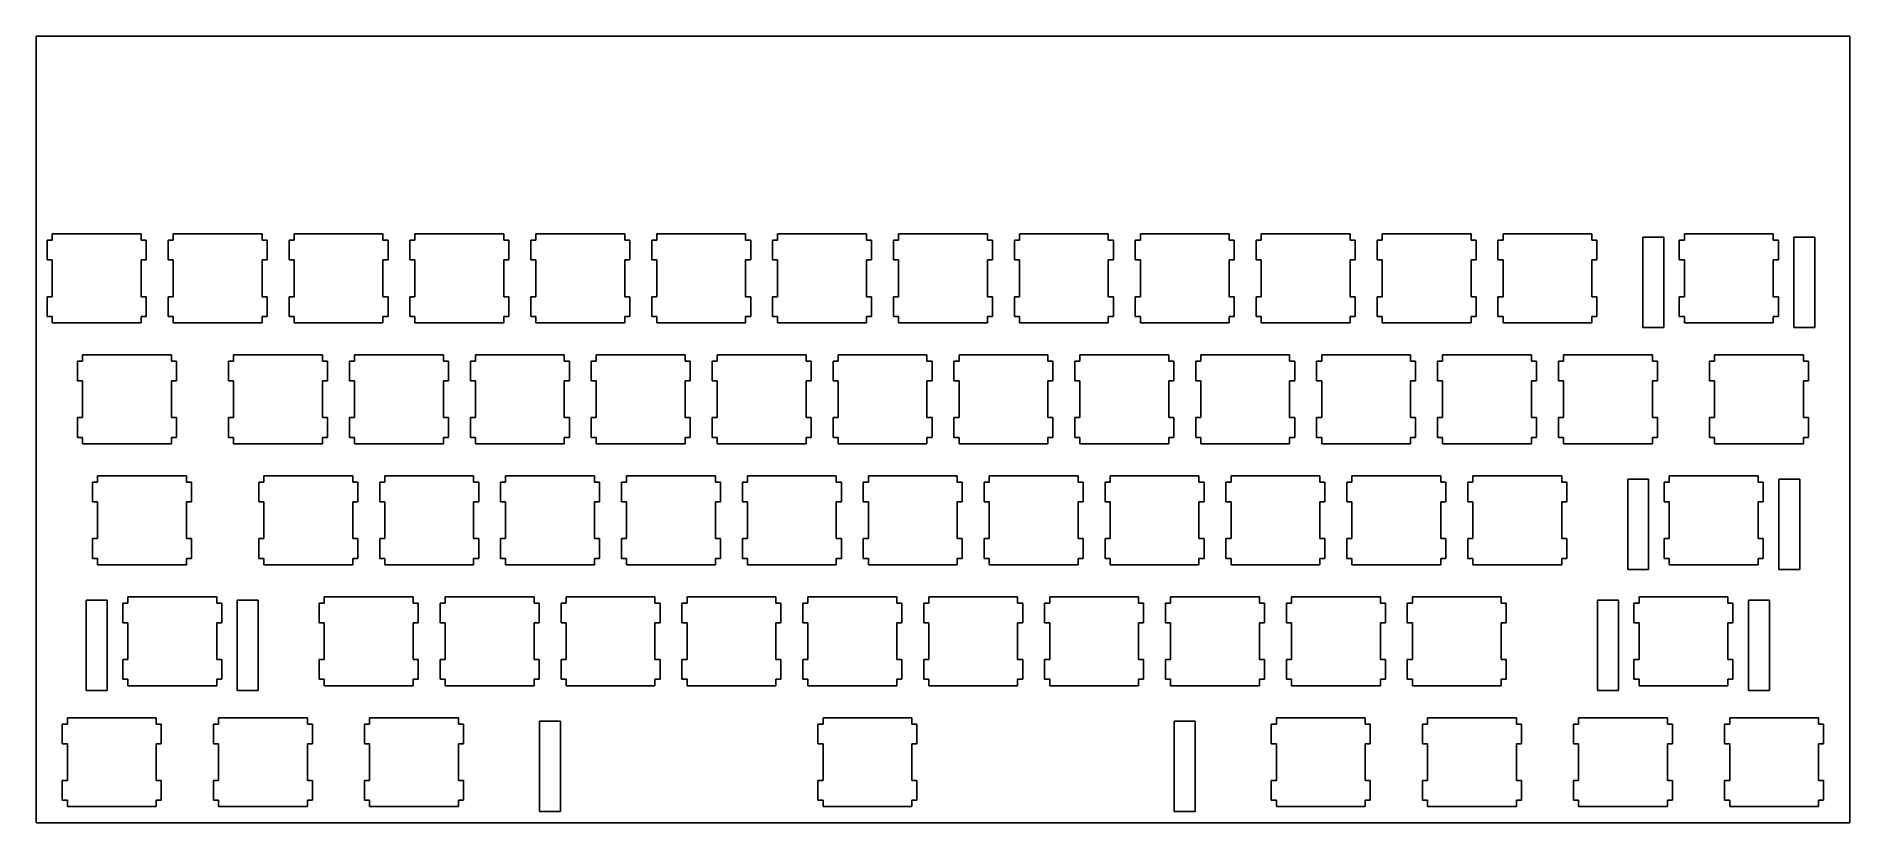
# Model space of a CAD drawing. Extents: x 0 to 286, y 0 to 124.
import ezdxf

# ---------------------------------------------------------------- set-up
doc = ezdxf.new("R2010")
doc.units = 0
doc.layers.get('0').update_dxf_attribs({"linetype": 'CONTINUOUS'})

msp = doc.modelspace()

# ---------------------------------------------------------------- linework, layer by layer
at = {"color": 0}
for p, q in [((0.09508, 123.906), (285.845, 123.906)), ((0.09508, 0.07993), (0.09508, 123.906)), ((285.845, 123.906), (285.845, 0.07993)), ((2.61965, 91.8062), (1.82039, 91.8062)), ((1.82039, 91.8062), (1.82039, 88.7056)), ((2.61965, 92.8067), (2.61965, 91.8062)), ((16.6192, 92.8067), (2.61965, 92.8067)), ((16.6192, 91.8062), (16.6192, 92.8067)), ((17.4198, 91.8062), (16.6192, 91.8062)), ((17.4198, 88.7056), (17.4198, 91.8062)), ((21.6697, 91.8062), (20.8704, 91.8062)), ((20.8704, 91.8062), (20.8704, 88.7056)), ((21.6697, 92.8067), (21.6697, 91.8062)), ((35.669, 92.8067), (21.6697, 92.8067)), ((35.669, 91.8062), (35.669, 92.8067)), ((36.4698, 91.8062), (35.669, 91.8062)), ((36.4698, 88.7056), (36.4698, 91.8062)), ((40.7197, 91.8062), (39.9203, 91.8062)), ((39.9203, 91.8062), (39.9203, 88.7056)), ((40.7197, 92.8067), (40.7197, 91.8062)), ((54.719, 92.8067), (40.7197, 92.8067)), ((54.719, 91.8062), (54.719, 92.8067)), ((55.5198, 91.8062), (54.719, 91.8062)), ((55.5198, 88.7056), (55.5198, 91.8062)), ((59.7697, 91.8062), (58.9703, 91.8062)), ((58.9703, 91.8062), (58.9703, 88.7056)), ((59.7697, 92.8067), (59.7697, 91.8062)), ((73.769, 92.8067), (59.7697, 92.8067)), ((73.769, 91.8062), (73.769, 92.8067)), ((74.5698, 91.8062), (73.769, 91.8062)), ((74.5698, 88.7056), (74.5698, 91.8062)), ((78.8197, 91.8062), (78.0203, 91.8062)), ((78.0203, 91.8062), (78.0203, 88.7056)), ((78.8197, 92.8067), (78.8197, 91.8062)), ((92.819, 92.8067), (78.8197, 92.8067)), ((92.819, 91.8062), (92.819, 92.8067)), ((93.6184, 91.8062), (92.819, 91.8062)), ((93.6184, 88.7056), (93.6184, 91.8062)), ((97.8683, 91.8062), (97.0703, 91.8062)), ((97.0703, 91.8062), (97.0703, 88.7056)), ((97.8683, 92.8067), (97.8683, 91.8062)), ((111.869, 92.8067), (97.8683, 92.8067)), ((111.869, 91.8062), (111.869, 92.8067)), ((112.668, 91.8062), (111.869, 91.8062)), ((112.668, 88.7056), (112.668, 91.8062)), ((116.918, 91.8062), (116.119, 91.8062)), ((116.119, 91.8062), (116.119, 88.7056)), ((116.918, 92.8067), (116.918, 91.8062)), ((130.919, 92.8067), (116.918, 92.8067)), ((130.919, 91.8062), (130.919, 92.8067)), ((131.72, 91.8062), (130.919, 91.8062)), ((131.72, 88.7056), (131.72, 91.8062)), ((135.97, 91.8062), (135.17, 91.8062)), ((135.17, 91.8062), (135.17, 88.7056)), ((135.97, 92.8067), (135.97, 91.8062)), ((149.969, 92.8067), (135.97, 92.8067)), ((149.969, 91.8062), (149.969, 92.8067)), ((150.77, 91.8062), (149.969, 91.8062)), ((150.77, 88.7056), (150.77, 91.8062)), ((155.02, 91.8062), (154.22, 91.8062)), ((154.22, 91.8062), (154.22, 88.7056)), ((155.02, 92.8067), (155.02, 91.8062)), ((169.019, 92.8067), (155.02, 92.8067)), ((169.019, 91.8062), (169.019, 92.8067)), ((169.82, 91.8062), (169.019, 91.8062)), ((169.82, 88.7056), (169.82, 91.8062)), ((174.07, 91.8062), (173.27, 91.8062)), ((173.27, 91.8062), (173.27, 88.7056)), ((174.07, 92.8067), (174.07, 91.8062)), ((188.069, 92.8067), (174.07, 92.8067)), ((188.069, 91.8062), (188.069, 92.8067)), ((188.87, 91.8062), (188.069, 91.8062)), ((188.87, 88.7056), (188.87, 91.8062)), ((193.12, 91.8062), (192.32, 91.8062)), ((192.32, 91.8062), (192.32, 88.7056)), ((193.12, 92.8067), (193.12, 91.8062)), ((207.119, 92.8067), (193.12, 92.8067)), ((207.119, 91.8062), (207.119, 92.8067)), ((207.92, 91.8062), (207.119, 91.8062)), ((207.92, 88.7056), (207.92, 91.8062)), ((212.17, 91.8062), (211.37, 91.8062)), ((211.37, 91.8062), (211.37, 88.7056)), ((212.17, 92.8067), (212.17, 91.8062)), ((226.169, 92.8067), (212.17, 92.8067)), ((226.169, 91.8062), (226.169, 92.8067)), ((226.97, 91.8062), (226.169, 91.8062)), ((226.97, 88.7056), (226.97, 91.8062)), ((231.22, 91.8062), (230.42, 91.8062)), ((230.42, 91.8062), (230.42, 88.7056)), ((231.22, 92.8067), (231.22, 91.8062)), ((245.219, 92.8067), (231.22, 92.8067)), ((245.219, 91.8062), (245.219, 92.8067)), ((246.02, 91.8062), (245.219, 91.8062)), ((246.02, 88.7056), (246.02, 91.8062)), ((253.243, 92.257), (256.545, 92.257)), ((253.243, 78.0563), (253.243, 92.257)), ((256.545, 92.257), (256.545, 78.0563)), ((259.795, 91.8062), (258.995, 91.8062)), ((258.995, 91.8062), (258.995, 88.7056)), ((259.795, 92.8067), (259.795, 91.8062)), ((273.794, 92.8067), (259.795, 92.8067)), ((273.794, 91.8062), (273.794, 92.8067)), ((274.595, 91.8062), (273.794, 91.8062)), ((274.595, 88.7056), (274.595, 91.8062)), ((277.045, 92.257), (280.345, 92.257)), ((277.045, 78.0563), (277.045, 92.257)), ((280.345, 92.257), (280.345, 78.0563)), ((1.82039, 88.7056), (2.61965, 88.7056)), ((2.61965, 88.7056), (2.61965, 82.907)), ((16.6192, 82.907), (16.6192, 88.7056)), ((16.6192, 88.7056), (17.4198, 88.7056)), ((20.8704, 88.7056), (21.6697, 88.7056)), ((21.6697, 88.7056), (21.6697, 82.907)), ((35.669, 82.907), (35.669, 88.7056)), ((35.669, 88.7056), (36.4698, 88.7056)), ((39.9203, 88.7056), (40.7197, 88.7056)), ((40.7197, 88.7056), (40.7197, 82.907)), ((54.719, 82.907), (54.719, 88.7056)), ((54.719, 88.7056), (55.5198, 88.7056)), ((58.9703, 88.7056), (59.7697, 88.7056)), ((59.7697, 88.7056), (59.7697, 82.907)), ((73.769, 82.907), (73.769, 88.7056)), ((73.769, 88.7056), (74.5698, 88.7056)), ((78.0203, 88.7056), (78.8197, 88.7056)), ((78.8197, 88.7056), (78.8197, 82.907)), ((92.819, 82.907), (92.819, 88.7056)), ((92.819, 88.7056), (93.6184, 88.7056)), ((97.0703, 88.7056), (97.8683, 88.7056)), ((97.8683, 88.7056), (97.8683, 82.907)), ((111.869, 82.907), (111.869, 88.7056)), ((111.869, 88.7056), (112.668, 88.7056)), ((116.119, 88.7056), (116.918, 88.7056)), ((116.918, 88.7056), (116.918, 82.907)), ((130.919, 82.907), (130.919, 88.7056)), ((130.919, 88.7056), (131.72, 88.7056)), ((135.17, 88.7056), (135.97, 88.7056)), ((135.97, 88.7056), (135.97, 82.907)), ((149.969, 82.907), (149.969, 88.7056)), ((149.969, 88.7056), (150.77, 88.7056)), ((154.22, 88.7056), (155.02, 88.7056)), ((155.02, 88.7056), (155.02, 82.907)), ((169.019, 82.907), (169.019, 88.7056)), ((169.019, 88.7056), (169.82, 88.7056)), ((173.27, 88.7056), (174.07, 88.7056)), ((174.07, 88.7056), (174.07, 82.907)), ((188.069, 82.907), (188.069, 88.7056)), ((188.069, 88.7056), (188.87, 88.7056)), ((192.32, 88.7056), (193.12, 88.7056)), ((193.12, 88.7056), (193.12, 82.907)), ((207.119, 82.907), (207.119, 88.7056)), ((207.119, 88.7056), (207.92, 88.7056)), ((211.37, 88.7056), (212.17, 88.7056)), ((212.17, 88.7056), (212.17, 82.907)), ((226.169, 82.907), (226.169, 88.7056)), ((226.169, 88.7056), (226.97, 88.7056)), ((230.42, 88.7056), (231.22, 88.7056)), ((231.22, 88.7056), (231.22, 82.907)), ((245.219, 82.907), (245.219, 88.7056)), ((245.219, 88.7056), (246.02, 88.7056)), ((258.995, 88.7056), (259.795, 88.7056)), ((259.795, 88.7056), (259.795, 82.907)), ((273.794, 82.907), (273.794, 88.7056)), ((273.794, 88.7056), (274.595, 88.7056)), ((2.61965, 82.907), (1.82039, 82.907)), ((1.82039, 82.907), (1.82039, 79.8065)), ((17.4198, 82.907), (16.6192, 82.907)), ((17.4198, 79.8065), (17.4198, 82.907)), ((21.6697, 82.907), (20.8704, 82.907)), ((20.8704, 82.907), (20.8704, 79.8065)), ((36.4698, 82.907), (35.669, 82.907)), ((36.4698, 79.8065), (36.4698, 82.907)), ((40.7197, 82.907), (39.9203, 82.907)), ((39.9203, 82.907), (39.9203, 79.8065)), ((55.5198, 82.907), (54.719, 82.907)), ((55.5198, 79.8065), (55.5198, 82.907)), ((59.7697, 82.907), (58.9703, 82.907)), ((58.9703, 82.907), (58.9703, 79.8065)), ((74.5698, 82.907), (73.769, 82.907)), ((74.5698, 79.8065), (74.5698, 82.907)), ((78.8197, 82.907), (78.0203, 82.907)), ((78.0203, 82.907), (78.0203, 79.8065)), ((93.6184, 82.907), (92.819, 82.907)), ((93.6184, 79.8065), (93.6184, 82.907)), ((97.8683, 82.907), (97.0703, 82.907)), ((97.0703, 82.907), (97.0703, 79.8065)), ((112.668, 82.907), (111.869, 82.907)), ((112.668, 79.8065), (112.668, 82.907)), ((116.918, 82.907), (116.119, 82.907)), ((116.119, 82.907), (116.119, 79.8065)), ((131.72, 82.907), (130.919, 82.907)), ((131.72, 79.8065), (131.72, 82.907)), ((135.97, 82.907), (135.17, 82.907)), ((135.17, 82.907), (135.17, 79.8065)), ((150.77, 82.907), (149.969, 82.907)), ((150.77, 79.8065), (150.77, 82.907)), ((155.02, 82.907), (154.22, 82.907)), ((154.22, 82.907), (154.22, 79.8065)), ((169.82, 82.907), (169.019, 82.907)), ((169.82, 79.8065), (169.82, 82.907)), ((174.07, 82.907), (173.27, 82.907)), ((173.27, 82.907), (173.27, 79.8065)), ((188.87, 82.907), (188.069, 82.907)), ((188.87, 79.8065), (188.87, 82.907)), ((193.12, 82.907), (192.32, 82.907)), ((192.32, 82.907), (192.32, 79.8065)), ((207.92, 82.907), (207.119, 82.907)), ((207.92, 79.8065), (207.92, 82.907)), ((212.17, 82.907), (211.37, 82.907)), ((211.37, 82.907), (211.37, 79.8065)), ((226.97, 82.907), (226.169, 82.907)), ((226.97, 79.8065), (226.97, 82.907)), ((231.22, 82.907), (230.42, 82.907)), ((230.42, 82.907), (230.42, 79.8065)), ((246.02, 82.907), (245.219, 82.907)), ((246.02, 79.8065), (246.02, 82.907)), ((259.795, 82.907), (258.995, 82.907)), ((258.995, 82.907), (258.995, 79.8065)), ((274.595, 82.907), (273.794, 82.907)), ((274.595, 79.8065), (274.595, 82.907)), ((1.82039, 79.8065), (2.61965, 79.8065)), ((2.61965, 79.8065), (2.61965, 78.806)), ((2.61965, 78.806), (16.6192, 78.806)), ((16.6192, 78.806), (16.6192, 79.8065)), ((16.6192, 79.8065), (17.4198, 79.8065)), ((20.8704, 79.8065), (21.6697, 79.8065)), ((21.6697, 79.8065), (21.6697, 78.806)), ((21.6697, 78.806), (35.669, 78.806)), ((35.669, 78.806), (35.669, 79.8065)), ((35.669, 79.8065), (36.4698, 79.8065)), ((39.9203, 79.8065), (40.7197, 79.8065)), ((40.7197, 79.8065), (40.7197, 78.806)), ((40.7197, 78.806), (54.719, 78.806)), ((54.719, 78.806), (54.719, 79.8065)), ((54.719, 79.8065), (55.5198, 79.8065)), ((58.9703, 79.8065), (59.7697, 79.8065)), ((59.7697, 79.8065), (59.7697, 78.806)), ((59.7697, 78.806), (73.769, 78.806)), ((73.769, 78.806), (73.769, 79.8065)), ((73.769, 79.8065), (74.5698, 79.8065)), ((78.0203, 79.8065), (78.8197, 79.8065)), ((78.8197, 79.8065), (78.8197, 78.806)), ((78.8197, 78.806), (92.819, 78.806)), ((92.819, 78.806), (92.819, 79.8065)), ((92.819, 79.8065), (93.6184, 79.8065)), ((97.0703, 79.8065), (97.8683, 79.8065)), ((97.8683, 79.8065), (97.8683, 78.806)), ((97.8683, 78.806), (111.869, 78.806)), ((111.869, 78.806), (111.869, 79.8065)), ((111.869, 79.8065), (112.668, 79.8065)), ((116.119, 79.8065), (116.918, 79.8065)), ((116.918, 79.8065), (116.918, 78.806)), ((116.918, 78.806), (130.919, 78.806)), ((130.919, 78.806), (130.919, 79.8065)), ((130.919, 79.8065), (131.72, 79.8065)), ((135.17, 79.8065), (135.97, 79.8065)), ((135.97, 79.8065), (135.97, 78.806)), ((135.97, 78.806), (149.969, 78.806)), ((149.969, 78.806), (149.969, 79.8065)), ((149.969, 79.8065), (150.77, 79.8065)), ((154.22, 79.8065), (155.02, 79.8065)), ((155.02, 79.8065), (155.02, 78.806)), ((155.02, 78.806), (169.019, 78.806)), ((169.019, 78.806), (169.019, 79.8065)), ((169.019, 79.8065), (169.82, 79.8065)), ((173.27, 79.8065), (174.07, 79.8065)), ((174.07, 79.8065), (174.07, 78.806)), ((174.07, 78.806), (188.069, 78.806)), ((188.069, 78.806), (188.069, 79.8065)), ((188.069, 79.8065), (188.87, 79.8065)), ((192.32, 79.8065), (193.12, 79.8065)), ((193.12, 79.8065), (193.12, 78.806)), ((193.12, 78.806), (207.119, 78.806)), ((207.119, 78.806), (207.119, 79.8065)), ((207.119, 79.8065), (207.92, 79.8065)), ((211.37, 79.8065), (212.17, 79.8065)), ((212.17, 79.8065), (212.17, 78.806)), ((212.17, 78.806), (226.169, 78.806)), ((226.169, 78.806), (226.169, 79.8065)), ((226.169, 79.8065), (226.97, 79.8065)), ((230.42, 79.8065), (231.22, 79.8065)), ((231.22, 79.8065), (231.22, 78.806)), ((231.22, 78.806), (245.219, 78.806)), ((245.219, 78.806), (245.219, 79.8065)), ((245.219, 79.8065), (246.02, 79.8065)), ((256.545, 78.0563), (253.243, 78.0563)), ((258.995, 79.8065), (259.795, 79.8065)), ((259.795, 79.8065), (259.795, 78.806)), ((259.795, 78.806), (273.794, 78.806)), ((273.794, 78.806), (273.794, 79.8065)), ((273.794, 79.8065), (274.595, 79.8065)), ((280.345, 78.0563), (277.045, 78.0563)), ((7.38216, 72.7562), (6.58153, 72.7562)), ((6.58153, 72.7562), (6.58153, 69.6556)), ((7.38216, 73.7567), (7.38216, 72.7562)), ((21.3817, 73.7567), (7.38216, 73.7567)), ((21.3817, 72.7562), (21.3817, 73.7567)), ((22.1823, 72.7562), (21.3817, 72.7562)), ((22.1823, 69.6556), (22.1823, 72.7562)), ((31.1947, 72.7562), (30.3954, 72.7562)), ((30.3954, 72.7562), (30.3954, 69.6556)), ((31.1947, 73.7567), (31.1947, 72.7562)), ((45.194, 73.7567), (31.1947, 73.7567)), ((45.194, 72.7562), (45.194, 73.7567)), ((45.9948, 72.7562), (45.194, 72.7562)), ((45.9948, 69.6556), (45.9948, 72.7562)), ((50.2447, 72.7562), (49.4453, 72.7562)), ((49.4453, 72.7562), (49.4453, 69.6556)), ((50.2447, 73.7567), (50.2447, 72.7562)), ((64.244, 73.7567), (50.2447, 73.7567)), ((64.244, 72.7562), (64.244, 73.7567)), ((65.0448, 72.7562), (64.244, 72.7562)), ((65.0448, 69.6556), (65.0448, 72.7562)), ((69.2947, 72.7562), (68.4953, 72.7562)), ((68.4953, 72.7562), (68.4953, 69.6556)), ((69.2947, 73.7567), (69.2947, 72.7562)), ((83.294, 73.7567), (69.2947, 73.7567)), ((83.294, 72.7562), (83.294, 73.7567)), ((84.0948, 72.7562), (83.294, 72.7562)), ((84.0948, 69.6556), (84.0948, 72.7562)), ((88.3447, 72.7562), (87.5453, 72.7562)), ((87.5453, 72.7562), (87.5453, 69.6556)), ((88.3447, 73.7567), (88.3447, 72.7562)), ((102.344, 73.7567), (88.3447, 73.7567)), ((102.344, 72.7562), (102.344, 73.7567)), ((103.145, 72.7562), (102.344, 72.7562)), ((103.145, 69.6556), (103.145, 72.7562)), ((107.395, 72.7562), (106.595, 72.7562)), ((106.595, 72.7562), (106.595, 69.6556)), ((107.395, 73.7567), (107.395, 72.7562)), ((121.394, 73.7567), (107.395, 73.7567)), ((121.394, 72.7562), (121.394, 73.7567)), ((122.195, 72.7562), (121.394, 72.7562)), ((122.195, 69.6556), (122.195, 72.7562)), ((126.445, 72.7562), (125.644, 72.7562)), ((125.644, 72.7562), (125.644, 69.6556)), ((126.445, 73.7567), (126.445, 72.7562)), ((140.444, 73.7567), (126.445, 73.7567)), ((140.444, 72.7562), (140.444, 73.7567)), ((141.245, 72.7562), (140.444, 72.7562)), ((141.245, 69.6556), (141.245, 72.7562)), ((145.495, 72.7562), (144.695, 72.7562)), ((144.695, 72.7562), (144.695, 69.6556)), ((145.495, 73.7567), (145.495, 72.7562)), ((159.494, 73.7567), (145.495, 73.7567)), ((159.494, 72.7562), (159.494, 73.7567)), ((160.295, 72.7562), (159.494, 72.7562)), ((160.295, 69.6556), (160.295, 72.7562)), ((164.545, 72.7562), (163.745, 72.7562)), ((163.745, 72.7562), (163.745, 69.6556)), ((164.545, 73.7567), (164.545, 72.7562)), ((178.544, 73.7567), (164.545, 73.7567)), ((178.544, 72.7562), (178.544, 73.7567)), ((179.345, 72.7562), (178.544, 72.7562)), ((179.345, 69.6556), (179.345, 72.7562)), ((183.595, 72.7562), (182.795, 72.7562)), ((182.795, 72.7562), (182.795, 69.6556)), ((183.595, 73.7567), (183.595, 72.7562)), ((197.594, 73.7567), (183.595, 73.7567)), ((197.594, 72.7562), (197.594, 73.7567)), ((198.395, 72.7562), (197.594, 72.7562)), ((198.395, 69.6556), (198.395, 72.7562)), ((202.645, 72.7562), (201.845, 72.7562)), ((201.845, 72.7562), (201.845, 69.6556)), ((202.645, 73.7567), (202.645, 72.7562)), ((216.644, 73.7567), (202.645, 73.7567)), ((216.644, 72.7562), (216.644, 73.7567)), ((217.445, 72.7562), (216.644, 72.7562)), ((217.445, 69.6556), (217.445, 72.7562)), ((221.695, 72.7562), (220.895, 72.7562)), ((220.895, 72.7562), (220.895, 69.6556)), ((221.695, 73.7567), (221.695, 72.7562)), ((235.694, 73.7567), (221.695, 73.7567)), ((235.694, 72.7562), (235.694, 73.7567)), ((236.495, 72.7562), (235.694, 72.7562)), ((236.495, 69.6556), (236.495, 72.7562)), ((240.745, 72.7562), (239.945, 72.7562)), ((239.945, 72.7562), (239.945, 69.6556)), ((240.745, 73.7567), (240.745, 72.7562)), ((254.744, 73.7567), (240.745, 73.7567)), ((254.744, 72.7562), (254.744, 73.7567)), ((255.545, 72.7562), (254.744, 72.7562)), ((255.545, 69.6556), (255.545, 72.7562)), ((264.557, 72.7562), (263.756, 72.7562)), ((263.756, 72.7562), (263.756, 69.6556)), ((264.557, 73.7567), (264.557, 72.7562)), ((278.557, 73.7567), (264.557, 73.7567)), ((278.557, 72.7562), (278.557, 73.7567)), ((279.357, 72.7562), (278.557, 72.7562)), ((279.357, 69.6556), (279.357, 72.7562)), ((6.58153, 69.6556), (7.38216, 69.6556)), ((7.38216, 69.6556), (7.38216, 63.857)), ((21.3817, 63.857), (21.3817, 69.6556)), ((21.3817, 69.6556), (22.1823, 69.6556)), ((30.3954, 69.6556), (31.1947, 69.6556)), ((31.1947, 69.6556), (31.1947, 63.857)), ((45.194, 63.857), (45.194, 69.6556)), ((45.194, 69.6556), (45.9948, 69.6556)), ((49.4453, 69.6556), (50.2447, 69.6556)), ((50.2447, 69.6556), (50.2447, 63.857)), ((64.244, 63.857), (64.244, 69.6556)), ((64.244, 69.6556), (65.0448, 69.6556)), ((68.4953, 69.6556), (69.2947, 69.6556)), ((69.2947, 69.6556), (69.2947, 63.857)), ((83.294, 63.857), (83.294, 69.6556)), ((83.294, 69.6556), (84.0948, 69.6556)), ((87.5453, 69.6556), (88.3447, 69.6556)), ((88.3447, 69.6556), (88.3447, 63.857)), ((102.344, 63.857), (102.344, 69.6556)), ((102.344, 69.6556), (103.145, 69.6556)), ((106.595, 69.6556), (107.395, 69.6556)), ((107.395, 69.6556), (107.395, 63.857)), ((121.394, 63.857), (121.394, 69.6556)), ((121.394, 69.6556), (122.195, 69.6556)), ((125.644, 69.6556), (126.445, 69.6556)), ((126.445, 69.6556), (126.445, 63.857)), ((140.444, 63.857), (140.444, 69.6556)), ((140.444, 69.6556), (141.245, 69.6556)), ((144.695, 69.6556), (145.495, 69.6556)), ((145.495, 69.6556), (145.495, 63.857)), ((159.494, 63.857), (159.494, 69.6556)), ((159.494, 69.6556), (160.295, 69.6556)), ((163.745, 69.6556), (164.545, 69.6556)), ((164.545, 69.6556), (164.545, 63.857)), ((178.544, 63.857), (178.544, 69.6556)), ((178.544, 69.6556), (179.345, 69.6556)), ((182.795, 69.6556), (183.595, 69.6556)), ((183.595, 69.6556), (183.595, 63.857)), ((197.594, 63.857), (197.594, 69.6556)), ((197.594, 69.6556), (198.395, 69.6556)), ((201.845, 69.6556), (202.645, 69.6556)), ((202.645, 69.6556), (202.645, 63.857)), ((216.644, 63.857), (216.644, 69.6556)), ((216.644, 69.6556), (217.445, 69.6556)), ((220.895, 69.6556), (221.695, 69.6556)), ((221.695, 69.6556), (221.695, 63.857)), ((235.694, 63.857), (235.694, 69.6556)), ((235.694, 69.6556), (236.495, 69.6556)), ((239.945, 69.6556), (240.745, 69.6556)), ((240.745, 69.6556), (240.745, 63.857)), ((254.744, 63.857), (254.744, 69.6556)), ((254.744, 69.6556), (255.545, 69.6556)), ((263.756, 69.6556), (264.557, 69.6556)), ((264.557, 69.6556), (264.557, 63.857)), ((278.557, 63.857), (278.557, 69.6556)), ((278.557, 69.6556), (279.357, 69.6556)), ((7.38216, 63.857), (6.58153, 63.857)), ((6.58153, 63.857), (6.58153, 60.7564)), ((22.1823, 63.857), (21.3817, 63.857)), ((22.1823, 60.7564), (22.1823, 63.857)), ((31.1947, 63.857), (30.3954, 63.857)), ((30.3954, 63.857), (30.3954, 60.7564)), ((45.9948, 63.857), (45.194, 63.857)), ((45.9948, 60.7564), (45.9948, 63.857)), ((50.2447, 63.857), (49.4453, 63.857)), ((49.4453, 63.857), (49.4453, 60.7564)), ((65.0448, 63.857), (64.244, 63.857)), ((65.0448, 60.7564), (65.0448, 63.857)), ((69.2947, 63.857), (68.4953, 63.857)), ((68.4953, 63.857), (68.4953, 60.7564)), ((84.0948, 63.857), (83.294, 63.857)), ((84.0948, 60.7564), (84.0948, 63.857)), ((88.3447, 63.857), (87.5453, 63.857)), ((87.5453, 63.857), (87.5453, 60.7564)), ((103.145, 63.857), (102.344, 63.857)), ((103.145, 60.7564), (103.145, 63.857)), ((107.395, 63.857), (106.595, 63.857)), ((106.595, 63.857), (106.595, 60.7564)), ((122.195, 63.857), (121.394, 63.857)), ((122.195, 60.7564), (122.195, 63.857)), ((126.445, 63.857), (125.644, 63.857)), ((125.644, 63.857), (125.644, 60.7564)), ((141.245, 63.857), (140.444, 63.857)), ((141.245, 60.7564), (141.245, 63.857)), ((145.495, 63.857), (144.695, 63.857)), ((144.695, 63.857), (144.695, 60.7564)), ((160.295, 63.857), (159.494, 63.857)), ((160.295, 60.7564), (160.295, 63.857)), ((164.545, 63.857), (163.745, 63.857)), ((163.745, 63.857), (163.745, 60.7564)), ((179.345, 63.857), (178.544, 63.857)), ((179.345, 60.7564), (179.345, 63.857)), ((183.595, 63.857), (182.795, 63.857)), ((182.795, 63.857), (182.795, 60.7564)), ((198.395, 63.857), (197.594, 63.857)), ((198.395, 60.7564), (198.395, 63.857)), ((202.645, 63.857), (201.845, 63.857)), ((201.845, 63.857), (201.845, 60.7564)), ((217.445, 63.857), (216.644, 63.857)), ((217.445, 60.7564), (217.445, 63.857)), ((221.695, 63.857), (220.895, 63.857)), ((220.895, 63.857), (220.895, 60.7564)), ((236.495, 63.857), (235.694, 63.857)), ((236.495, 60.7564), (236.495, 63.857)), ((240.745, 63.857), (239.945, 63.857)), ((239.945, 63.857), (239.945, 60.7564)), ((255.545, 63.857), (254.744, 63.857)), ((255.545, 60.7564), (255.545, 63.857)), ((264.557, 63.857), (263.756, 63.857)), ((263.756, 63.857), (263.756, 60.7564)), ((279.357, 63.857), (278.557, 63.857)), ((279.357, 60.7564), (279.357, 63.857)), ((6.58153, 60.7564), (7.38216, 60.7564)), ((7.38216, 60.7564), (7.38216, 59.756)), ((21.3817, 59.756), (21.3817, 60.7564)), ((21.3817, 60.7564), (22.1823, 60.7564)), ((30.3954, 60.7564), (31.1947, 60.7564)), ((31.1947, 60.7564), (31.1947, 59.756)), ((45.194, 59.756), (45.194, 60.7564)), ((45.194, 60.7564), (45.9948, 60.7564)), ((49.4453, 60.7564), (50.2447, 60.7564)), ((50.2447, 60.7564), (50.2447, 59.756)), ((64.244, 59.756), (64.244, 60.7564)), ((64.244, 60.7564), (65.0448, 60.7564)), ((68.4953, 60.7564), (69.2947, 60.7564)), ((69.2947, 60.7564), (69.2947, 59.756)), ((83.294, 59.756), (83.294, 60.7564)), ((83.294, 60.7564), (84.0948, 60.7564)), ((87.5453, 60.7564), (88.3447, 60.7564)), ((88.3447, 60.7564), (88.3447, 59.756)), ((102.344, 59.756), (102.344, 60.7564)), ((102.344, 60.7564), (103.145, 60.7564)), ((106.595, 60.7564), (107.395, 60.7564)), ((107.395, 60.7564), (107.395, 59.756)), ((121.394, 59.756), (121.394, 60.7564)), ((121.394, 60.7564), (122.195, 60.7564)), ((125.644, 60.7564), (126.445, 60.7564)), ((126.445, 60.7564), (126.445, 59.756)), ((140.444, 59.756), (140.444, 60.7564)), ((140.444, 60.7564), (141.245, 60.7564)), ((144.695, 60.7564), (145.495, 60.7564)), ((145.495, 60.7564), (145.495, 59.756)), ((159.494, 59.756), (159.494, 60.7564)), ((159.494, 60.7564), (160.295, 60.7564)), ((163.745, 60.7564), (164.545, 60.7564)), ((164.545, 60.7564), (164.545, 59.756)), ((178.544, 59.756), (178.544, 60.7564)), ((178.544, 60.7564), (179.345, 60.7564)), ((182.795, 60.7564), (183.595, 60.7564)), ((183.595, 60.7564), (183.595, 59.756)), ((197.594, 59.756), (197.594, 60.7564)), ((197.594, 60.7564), (198.395, 60.7564)), ((201.845, 60.7564), (202.645, 60.7564)), ((202.645, 60.7564), (202.645, 59.756)), ((216.644, 59.756), (216.644, 60.7564)), ((216.644, 60.7564), (217.445, 60.7564)), ((220.895, 60.7564), (221.695, 60.7564)), ((221.695, 60.7564), (221.695, 59.756)), ((235.694, 59.756), (235.694, 60.7564)), ((235.694, 60.7564), (236.495, 60.7564)), ((239.945, 60.7564), (240.745, 60.7564)), ((240.745, 60.7564), (240.745, 59.756)), ((254.744, 59.756), (254.744, 60.7564)), ((254.744, 60.7564), (255.545, 60.7564)), ((263.756, 60.7564), (264.557, 60.7564)), ((264.557, 60.7564), (264.557, 59.756)), ((278.557, 59.756), (278.557, 60.7564)), ((278.557, 60.7564), (279.357, 60.7564)), ((7.38216, 59.756), (21.3817, 59.756)), ((31.1947, 59.756), (45.194, 59.756)), ((50.2447, 59.756), (64.244, 59.756)), ((69.2947, 59.756), (83.294, 59.756)), ((88.3447, 59.756), (102.344, 59.756)), ((107.395, 59.756), (121.394, 59.756)), ((126.445, 59.756), (140.444, 59.756)), ((145.495, 59.756), (159.494, 59.756)), ((164.545, 59.756), (178.544, 59.756)), ((183.595, 59.756), (197.594, 59.756)), ((202.645, 59.756), (216.644, 59.756)), ((221.695, 59.756), (235.694, 59.756)), ((240.745, 59.756), (254.744, 59.756)), ((264.557, 59.756), (278.557, 59.756)), ((9.76341, 54.7067), (9.76341, 53.7062)), ((23.7629, 54.7067), (9.76341, 54.7067)), ((23.7629, 53.7062), (23.7629, 54.7067)), ((35.9572, 54.7067), (35.9572, 53.7062)), ((49.9565, 54.7067), (35.9572, 54.7067)), ((49.9565, 53.7062), (49.9565, 54.7067)), ((55.0072, 54.7067), (55.0072, 53.7062)), ((69.0065, 54.7067), (55.0072, 54.7067)), ((69.0065, 53.7062), (69.0065, 54.7067)), ((74.0572, 54.7067), (74.0572, 53.7062)), ((88.0565, 54.7067), (74.0572, 54.7067)), ((88.0565, 53.7062), (88.0565, 54.7067)), ((93.1072, 54.7067), (93.1072, 53.7062)), ((107.107, 54.7067), (93.1072, 54.7067)), ((107.107, 53.7062), (107.107, 54.7067)), ((112.157, 54.7067), (112.157, 53.7062)), ((126.157, 54.7067), (112.157, 54.7067)), ((126.157, 53.7062), (126.157, 54.7067)), ((131.207, 54.7067), (131.207, 53.7062)), ((145.207, 54.7067), (131.207, 54.7067)), ((145.207, 53.7062), (145.207, 54.7067)), ((150.257, 54.7067), (150.257, 53.7062)), ((164.257, 54.7067), (150.257, 54.7067)), ((164.257, 53.7062), (164.257, 54.7067)), ((169.307, 54.7067), (169.307, 53.7062)), ((183.307, 54.7067), (169.307, 54.7067)), ((183.307, 53.7062), (183.307, 54.7067)), ((188.357, 54.7067), (188.357, 53.7062)), ((202.357, 54.7067), (188.357, 54.7067)), ((202.357, 53.7062), (202.357, 54.7067)), ((207.407, 54.7067), (207.407, 53.7062)), ((221.407, 54.7067), (207.407, 54.7067)), ((221.407, 53.7062), (221.407, 54.7067)), ((226.457, 54.7067), (226.457, 53.7062)), ((240.457, 54.7067), (226.457, 54.7067)), ((240.457, 53.7062), (240.457, 54.7067)), ((257.413, 54.7067), (257.413, 53.7062)), ((271.413, 54.7067), (257.413, 54.7067)), ((271.413, 53.7062), (271.413, 54.7067)), ((9.76341, 53.7062), (8.96278, 53.7062)), ((8.96278, 53.7062), (8.96278, 50.6056)), ((24.5622, 53.7062), (23.7629, 53.7062)), ((24.5622, 50.6056), (24.5622, 53.7062)), ((35.9572, 53.7062), (35.1565, 53.7062)), ((35.1565, 53.7062), (35.1565, 50.6056)), ((50.7573, 53.7062), (49.9565, 53.7062)), ((50.7573, 50.6056), (50.7573, 53.7062)), ((55.0072, 53.7062), (54.2064, 53.7062)), ((54.2064, 53.7062), (54.2064, 50.6056)), ((69.8073, 53.7062), (69.0065, 53.7062)), ((69.8073, 50.6056), (69.8073, 53.7062)), ((74.0572, 53.7062), (73.2564, 53.7062)), ((73.2564, 53.7062), (73.2564, 50.6056)), ((88.8573, 53.7062), (88.0565, 53.7062)), ((88.8573, 50.6056), (88.8573, 53.7062)), ((93.1072, 53.7062), (92.3064, 53.7062)), ((92.3064, 53.7062), (92.3064, 50.6056)), ((107.907, 53.7062), (107.107, 53.7062)), ((107.907, 50.6056), (107.907, 53.7062)), ((112.157, 53.7062), (111.356, 53.7062)), ((111.356, 53.7062), (111.356, 50.6056)), ((126.957, 53.7062), (126.157, 53.7062)), ((126.957, 50.6056), (126.957, 53.7062)), ((131.207, 53.7062), (130.406, 53.7062)), ((130.406, 53.7062), (130.406, 50.6056)), ((146.007, 53.7062), (145.207, 53.7062)), ((146.007, 50.6056), (146.007, 53.7062)), ((150.257, 53.7062), (149.456, 53.7062)), ((149.456, 53.7062), (149.456, 50.6056)), ((165.057, 53.7062), (164.257, 53.7062)), ((165.057, 50.6056), (165.057, 53.7062)), ((169.307, 53.7062), (168.506, 53.7062)), ((168.506, 53.7062), (168.506, 50.6056)), ((184.107, 53.7062), (183.307, 53.7062)), ((184.107, 50.6056), (184.107, 53.7062)), ((188.357, 53.7062), (187.556, 53.7062)), ((187.556, 53.7062), (187.556, 50.6056)), ((203.157, 53.7062), (202.357, 53.7062)), ((203.157, 50.6056), (203.157, 53.7062)), ((207.407, 53.7062), (206.606, 53.7062)), ((206.606, 53.7062), (206.606, 50.6056)), ((222.207, 53.7062), (221.407, 53.7062)), ((222.207, 50.6056), (222.207, 53.7062)), ((226.457, 53.7062), (225.656, 53.7062)), ((225.656, 53.7062), (225.656, 50.6056)), ((241.257, 53.7062), (240.457, 53.7062)), ((241.257, 50.6056), (241.257, 53.7062)), ((250.862, 54.157), (254.161, 54.157)), ((250.862, 39.9563), (250.862, 54.157)), ((254.161, 54.157), (254.161, 39.9563)), ((257.413, 53.7062), (256.611, 53.7062)), ((256.611, 53.7062), (256.611, 50.6056)), ((272.212, 53.7062), (271.413, 53.7062)), ((272.212, 50.6056), (272.212, 53.7062)), ((274.662, 54.157), (277.963, 54.157)), ((274.662, 39.9563), (274.662, 54.157)), ((277.963, 54.157), (277.963, 39.9563)), ((8.96278, 50.6056), (9.76341, 50.6056)), ((9.76341, 50.6056), (9.76341, 44.807)), ((23.7629, 44.807), (23.7629, 50.6056)), ((23.7629, 50.6056), (24.5622, 50.6056)), ((35.1565, 50.6056), (35.9572, 50.6056)), ((35.9572, 50.6056), (35.9572, 44.807)), ((49.9565, 44.807), (49.9565, 50.6056)), ((49.9565, 50.6056), (50.7573, 50.6056)), ((54.2064, 50.6056), (55.0072, 50.6056)), ((55.0072, 50.6056), (55.0072, 44.807)), ((69.0065, 44.807), (69.0065, 50.6056)), ((69.0065, 50.6056), (69.8073, 50.6056)), ((73.2564, 50.6056), (74.0572, 50.6056)), ((74.0572, 50.6056), (74.0572, 44.807)), ((88.0565, 44.807), (88.0565, 50.6056)), ((88.0565, 50.6056), (88.8573, 50.6056)), ((92.3064, 50.6056), (93.1072, 50.6056)), ((93.1072, 50.6056), (93.1072, 44.807)), ((107.107, 44.807), (107.107, 50.6056)), ((107.107, 50.6056), (107.907, 50.6056)), ((111.356, 50.6056), (112.157, 50.6056)), ((112.157, 50.6056), (112.157, 44.807)), ((126.157, 44.807), (126.157, 50.6056)), ((126.157, 50.6056), (126.957, 50.6056)), ((130.406, 50.6056), (131.207, 50.6056)), ((131.207, 50.6056), (131.207, 44.807)), ((145.207, 44.807), (145.207, 50.6056)), ((145.207, 50.6056), (146.007, 50.6056)), ((149.456, 50.6056), (150.257, 50.6056)), ((150.257, 50.6056), (150.257, 44.807)), ((164.257, 44.807), (164.257, 50.6056)), ((164.257, 50.6056), (165.057, 50.6056)), ((168.506, 50.6056), (169.307, 50.6056)), ((169.307, 50.6056), (169.307, 44.807)), ((183.307, 44.807), (183.307, 50.6056)), ((183.307, 50.6056), (184.107, 50.6056)), ((187.556, 50.6056), (188.357, 50.6056)), ((188.357, 50.6056), (188.357, 44.807)), ((202.357, 44.807), (202.357, 50.6056)), ((202.357, 50.6056), (203.157, 50.6056)), ((206.606, 50.6056), (207.407, 50.6056)), ((207.407, 50.6056), (207.407, 44.807)), ((221.407, 44.807), (221.407, 50.6056)), ((221.407, 50.6056), (222.207, 50.6056)), ((225.656, 50.6056), (226.457, 50.6056)), ((226.457, 50.6056), (226.457, 44.807)), ((240.457, 44.807), (240.457, 50.6056)), ((240.457, 50.6056), (241.257, 50.6056)), ((256.611, 50.6056), (257.413, 50.6056)), ((257.413, 50.6056), (257.413, 44.807)), ((271.413, 44.807), (271.413, 50.6056)), ((271.413, 50.6056), (272.212, 50.6056)), ((9.76341, 44.807), (8.96278, 44.807)), ((8.96278, 44.807), (8.96278, 41.7064)), ((24.5622, 44.807), (23.7629, 44.807)), ((24.5622, 41.7064), (24.5622, 44.807)), ((35.9572, 44.807), (35.1565, 44.807)), ((35.1565, 44.807), (35.1565, 41.7064)), ((50.7573, 44.807), (49.9565, 44.807)), ((50.7573, 41.7064), (50.7573, 44.807)), ((55.0072, 44.807), (54.2064, 44.807)), ((54.2064, 44.807), (54.2064, 41.7064)), ((69.8073, 44.807), (69.0065, 44.807)), ((69.8073, 41.7064), (69.8073, 44.807)), ((74.0572, 44.807), (73.2564, 44.807)), ((73.2564, 44.807), (73.2564, 41.7064)), ((88.8573, 44.807), (88.0565, 44.807)), ((88.8573, 41.7064), (88.8573, 44.807)), ((93.1072, 44.807), (92.3064, 44.807)), ((92.3064, 44.807), (92.3064, 41.7064)), ((107.907, 44.807), (107.107, 44.807)), ((107.907, 41.7064), (107.907, 44.807)), ((112.157, 44.807), (111.356, 44.807)), ((111.356, 44.807), (111.356, 41.7064)), ((126.957, 44.807), (126.157, 44.807)), ((126.957, 41.7064), (126.957, 44.807)), ((131.207, 44.807), (130.406, 44.807)), ((130.406, 44.807), (130.406, 41.7064)), ((146.007, 44.807), (145.207, 44.807)), ((146.007, 41.7064), (146.007, 44.807)), ((150.257, 44.807), (149.456, 44.807)), ((149.456, 44.807), (149.456, 41.7064)), ((165.057, 44.807), (164.257, 44.807)), ((165.057, 41.7064), (165.057, 44.807)), ((169.307, 44.807), (168.506, 44.807)), ((168.506, 44.807), (168.506, 41.7064)), ((184.107, 44.807), (183.307, 44.807)), ((184.107, 41.7064), (184.107, 44.807)), ((188.357, 44.807), (187.556, 44.807)), ((187.556, 44.807), (187.556, 41.7064)), ((203.157, 44.807), (202.357, 44.807)), ((203.157, 41.7064), (203.157, 44.807)), ((207.407, 44.807), (206.606, 44.807)), ((206.606, 44.807), (206.606, 41.7064)), ((222.207, 44.807), (221.407, 44.807)), ((222.207, 41.7064), (222.207, 44.807)), ((226.457, 44.807), (225.656, 44.807)), ((225.656, 44.807), (225.656, 41.7064)), ((241.257, 44.807), (240.457, 44.807)), ((241.257, 41.7064), (241.257, 44.807)), ((257.413, 44.807), (256.611, 44.807)), ((256.611, 44.807), (256.611, 41.7064)), ((272.212, 44.807), (271.413, 44.807)), ((272.212, 41.7064), (272.212, 44.807)), ((8.96278, 41.7064), (9.76341, 41.7064)), ((9.76341, 41.7064), (9.76341, 40.706)), ((9.76341, 40.706), (23.7629, 40.706)), ((23.7629, 40.706), (23.7629, 41.7064)), ((23.7629, 41.7064), (24.5622, 41.7064)), ((35.1565, 41.7064), (35.9572, 41.7064)), ((35.9572, 41.7064), (35.9572, 40.706)), ((35.9572, 40.706), (49.9565, 40.706)), ((49.9565, 40.706), (49.9565, 41.7064)), ((49.9565, 41.7064), (50.7573, 41.7064)), ((54.2064, 41.7064), (55.0072, 41.7064)), ((55.0072, 41.7064), (55.0072, 40.706)), ((55.0072, 40.706), (69.0065, 40.706)), ((69.0065, 40.706), (69.0065, 41.7064)), ((69.0065, 41.7064), (69.8073, 41.7064)), ((73.2564, 41.7064), (74.0572, 41.7064)), ((74.0572, 41.7064), (74.0572, 40.706)), ((74.0572, 40.706), (88.0565, 40.706)), ((88.0565, 40.706), (88.0565, 41.7064)), ((88.0565, 41.7064), (88.8573, 41.7064)), ((92.3064, 41.7064), (93.1072, 41.7064)), ((93.1072, 41.7064), (93.1072, 40.706)), ((93.1072, 40.706), (107.107, 40.706)), ((107.107, 40.706), (107.107, 41.7064)), ((107.107, 41.7064), (107.907, 41.7064)), ((111.356, 41.7064), (112.157, 41.7064)), ((112.157, 41.7064), (112.157, 40.706)), ((112.157, 40.706), (126.157, 40.706)), ((126.157, 40.706), (126.157, 41.7064)), ((126.157, 41.7064), (126.957, 41.7064)), ((130.406, 41.7064), (131.207, 41.7064)), ((131.207, 41.7064), (131.207, 40.706)), ((131.207, 40.706), (145.207, 40.706)), ((145.207, 40.706), (145.207, 41.7064)), ((145.207, 41.7064), (146.007, 41.7064)), ((149.456, 41.7064), (150.257, 41.7064)), ((150.257, 41.7064), (150.257, 40.706)), ((150.257, 40.706), (164.257, 40.706)), ((164.257, 40.706), (164.257, 41.7064)), ((164.257, 41.7064), (165.057, 41.7064)), ((168.506, 41.7064), (169.307, 41.7064)), ((169.307, 41.7064), (169.307, 40.706)), ((169.307, 40.706), (183.307, 40.706)), ((183.307, 40.706), (183.307, 41.7064)), ((183.307, 41.7064), (184.107, 41.7064)), ((187.556, 41.7064), (188.357, 41.7064)), ((188.357, 41.7064), (188.357, 40.706)), ((188.357, 40.706), (202.357, 40.706)), ((202.357, 40.706), (202.357, 41.7064)), ((202.357, 41.7064), (203.157, 41.7064)), ((206.606, 41.7064), (207.407, 41.7064)), ((207.407, 41.7064), (207.407, 40.706)), ((207.407, 40.706), (221.407, 40.706)), ((221.407, 40.706), (221.407, 41.7064)), ((221.407, 41.7064), (222.207, 41.7064)), ((225.656, 41.7064), (226.457, 41.7064)), ((226.457, 41.7064), (226.457, 40.706)), ((226.457, 40.706), (240.457, 40.706)), ((240.457, 40.706), (240.457, 41.7064)), ((240.457, 41.7064), (241.257, 41.7064)), ((256.611, 41.7064), (257.413, 41.7064)), ((257.413, 41.7064), (257.413, 40.706)), ((257.413, 40.706), (271.413, 40.706)), ((271.413, 40.706), (271.413, 41.7064)), ((271.413, 41.7064), (272.212, 41.7064)), ((254.161, 39.9563), (250.862, 39.9563)), ((277.963, 39.9563), (274.662, 39.9563)), ((7.97609, 35.1069), (11.2751, 35.1069)), ((7.97609, 20.9062), (7.97609, 35.1069)), ((11.2751, 35.1069), (11.2751, 20.9062)), ((14.5259, 34.6563), (13.7253, 34.6563)), ((13.7253, 34.6563), (13.7253, 31.5557)), ((14.5259, 35.6567), (14.5259, 34.6563)), ((28.5254, 35.6567), (14.5259, 35.6567)), ((28.5254, 34.6563), (28.5254, 35.6567)), ((29.326, 34.6563), (28.5254, 34.6563)), ((29.326, 31.5557), (29.326, 34.6563)), ((31.7762, 35.1069), (35.0752, 35.1069)), ((31.7762, 20.9062), (31.7762, 35.1069)), ((35.0752, 35.1069), (35.0752, 20.9062)), ((45.4822, 34.6563), (44.6814, 34.6563)), ((44.6814, 34.6563), (44.6814, 31.5557)), ((45.4822, 35.6567), (45.4822, 34.6563)), ((59.4815, 35.6567), (45.4822, 35.6567)), ((59.4815, 34.6563), (59.4815, 35.6567)), ((60.2823, 34.6563), (59.4815, 34.6563)), ((60.2823, 31.5557), (60.2823, 34.6563)), ((64.5322, 34.6563), (63.7314, 34.6563)), ((63.7314, 34.6563), (63.7314, 31.5557)), ((64.5322, 35.6567), (64.5322, 34.6563)), ((78.5315, 35.6567), (64.5322, 35.6567)), ((78.5315, 34.6563), (78.5315, 35.6567)), ((79.3323, 34.6563), (78.5315, 34.6563)), ((79.3323, 31.5557), (79.3323, 34.6563)), ((83.5822, 34.6563), (82.7814, 34.6563)), ((82.7814, 34.6563), (82.7814, 31.5557)), ((83.5822, 35.6567), (83.5822, 34.6563)), ((97.5815, 35.6567), (83.5822, 35.6567)), ((97.5815, 34.6563), (97.5815, 35.6567)), ((98.3823, 34.6563), (97.5815, 34.6563)), ((98.3823, 31.5557), (98.3823, 34.6563)), ((102.632, 34.6563), (101.831, 34.6563)), ((101.831, 34.6563), (101.831, 31.5557)), ((102.632, 35.6567), (102.632, 34.6563)), ((116.632, 35.6567), (102.632, 35.6567)), ((116.632, 34.6563), (116.632, 35.6567)), ((117.432, 34.6563), (116.632, 34.6563)), ((117.432, 31.5557), (117.432, 34.6563)), ((121.682, 34.6563), (120.881, 34.6563)), ((120.881, 34.6563), (120.881, 31.5557)), ((121.682, 35.6567), (121.682, 34.6563)), ((135.682, 35.6567), (121.682, 35.6567)), ((135.682, 34.6563), (135.682, 35.6567)), ((136.482, 34.6563), (135.682, 34.6563)), ((136.482, 31.5557), (136.482, 34.6563)), ((140.732, 34.6563), (139.931, 34.6563)), ((139.931, 34.6563), (139.931, 31.5557)), ((140.732, 35.6567), (140.732, 34.6563)), ((154.732, 35.6567), (140.732, 35.6567)), ((154.732, 34.6563), (154.732, 35.6567)), ((155.532, 34.6563), (154.732, 34.6563)), ((155.532, 31.5557), (155.532, 34.6563)), ((159.782, 34.6563), (158.981, 34.6563)), ((158.981, 34.6563), (158.981, 31.5557)), ((159.782, 35.6567), (159.782, 34.6563)), ((173.782, 35.6567), (159.782, 35.6567)), ((173.782, 34.6563), (173.782, 35.6567)), ((174.582, 34.6563), (173.782, 34.6563)), ((174.582, 31.5557), (174.582, 34.6563)), ((178.832, 34.6563), (178.031, 34.6563)), ((178.031, 34.6563), (178.031, 31.5557)), ((178.832, 35.6567), (178.832, 34.6563)), ((192.832, 35.6567), (178.832, 35.6567)), ((192.832, 34.6563), (192.832, 35.6567)), ((193.632, 34.6563), (192.832, 34.6563)), ((193.632, 31.5557), (193.632, 34.6563)), ((197.882, 34.6563), (197.081, 34.6563)), ((197.081, 34.6563), (197.081, 31.5557)), ((197.882, 35.6567), (197.882, 34.6563)), ((211.882, 35.6567), (197.882, 35.6567)), ((211.882, 34.6563), (211.882, 35.6567)), ((212.682, 34.6563), (211.882, 34.6563)), ((212.682, 31.5557), (212.682, 34.6563)), ((216.932, 34.6563), (216.131, 34.6563)), ((216.131, 34.6563), (216.131, 31.5557)), ((216.932, 35.6567), (216.932, 34.6563)), ((230.932, 35.6567), (216.932, 35.6567)), ((230.932, 34.6563), (230.932, 35.6567)), ((231.732, 34.6563), (230.932, 34.6563)), ((231.732, 31.5557), (231.732, 34.6563)), ((246.101, 35.1069), (249.4, 35.1069)), ((246.101, 20.9062), (246.101, 35.1069)), ((249.4, 35.1069), (249.4, 20.9062)), ((252.65, 34.6563), (251.85, 34.6563)), ((251.85, 34.6563), (251.85, 31.5557)), ((252.65, 35.6567), (252.65, 34.6563)), ((266.65, 35.6567), (252.65, 35.6567)), ((266.65, 34.6563), (266.65, 35.6567)), ((267.451, 34.6563), (266.65, 34.6563)), ((267.451, 31.5557), (267.451, 34.6563)), ((269.901, 35.1069), (273.2, 35.1069)), ((269.901, 20.9062), (269.901, 35.1069)), ((273.2, 35.1069), (273.2, 20.9062)), ((13.7253, 31.5557), (14.5259, 31.5557)), ((14.5259, 31.5557), (14.5259, 25.7569)), ((28.5254, 25.7569), (28.5254, 31.5557)), ((28.5254, 31.5557), (29.326, 31.5557)), ((44.6814, 31.5557), (45.4822, 31.5557)), ((45.4822, 31.5557), (45.4822, 25.7569)), ((59.4815, 25.7569), (59.4815, 31.5557)), ((59.4815, 31.5557), (60.2823, 31.5557)), ((63.7314, 31.5557), (64.5322, 31.5557)), ((64.5322, 31.5557), (64.5322, 25.7569)), ((78.5315, 25.7569), (78.5315, 31.5557)), ((78.5315, 31.5557), (79.3323, 31.5557)), ((82.7814, 31.5557), (83.5822, 31.5557)), ((83.5822, 31.5557), (83.5822, 25.7569)), ((97.5815, 25.7569), (97.5815, 31.5557)), ((97.5815, 31.5557), (98.3823, 31.5557)), ((101.831, 31.5557), (102.632, 31.5557)), ((102.632, 31.5557), (102.632, 25.7569)), ((116.632, 25.7569), (116.632, 31.5557)), ((116.632, 31.5557), (117.432, 31.5557)), ((120.881, 31.5557), (121.682, 31.5557)), ((121.682, 31.5557), (121.682, 25.7569)), ((135.682, 25.7569), (135.682, 31.5557)), ((135.682, 31.5557), (136.482, 31.5557)), ((139.931, 31.5557), (140.732, 31.5557)), ((140.732, 31.5557), (140.732, 25.7569)), ((154.732, 25.7569), (154.732, 31.5557)), ((154.732, 31.5557), (155.532, 31.5557)), ((158.981, 31.5557), (159.782, 31.5557)), ((159.782, 31.5557), (159.782, 25.7569)), ((173.782, 25.7569), (173.782, 31.5557)), ((173.782, 31.5557), (174.582, 31.5557)), ((178.031, 31.5557), (178.832, 31.5557)), ((178.832, 31.5557), (178.832, 25.7569)), ((192.832, 25.7569), (192.832, 31.5557)), ((192.832, 31.5557), (193.632, 31.5557)), ((197.081, 31.5557), (197.882, 31.5557)), ((197.882, 31.5557), (197.882, 25.7569)), ((211.882, 25.7569), (211.882, 31.5557)), ((211.882, 31.5557), (212.682, 31.5557)), ((216.131, 31.5557), (216.932, 31.5557)), ((216.932, 31.5557), (216.932, 25.7569)), ((230.932, 25.7569), (230.932, 31.5557)), ((230.932, 31.5557), (231.732, 31.5557)), ((251.85, 31.5557), (252.65, 31.5557)), ((252.65, 31.5557), (252.65, 25.7569)), ((266.65, 25.7569), (266.65, 31.5557)), ((266.65, 31.5557), (267.451, 31.5557)), ((14.5259, 25.7569), (13.7253, 25.7569)), ((13.7253, 25.7569), (13.7253, 22.6563)), ((29.326, 25.7569), (28.5254, 25.7569)), ((29.326, 22.6563), (29.326, 25.7569)), ((45.4822, 25.7569), (44.6814, 25.7569)), ((44.6814, 25.7569), (44.6814, 22.6563)), ((60.2823, 25.7569), (59.4815, 25.7569)), ((60.2823, 22.6563), (60.2823, 25.7569)), ((64.5322, 25.7569), (63.7314, 25.7569)), ((63.7314, 25.7569), (63.7314, 22.6563)), ((79.3323, 25.7569), (78.5315, 25.7569)), ((79.3323, 22.6563), (79.3323, 25.7569)), ((83.5822, 25.7569), (82.7814, 25.7569)), ((82.7814, 25.7569), (82.7814, 22.6563)), ((98.3823, 25.7569), (97.5815, 25.7569)), ((98.3823, 22.6563), (98.3823, 25.7569)), ((102.632, 25.7569), (101.831, 25.7569)), ((101.831, 25.7569), (101.831, 22.6563)), ((117.432, 25.7569), (116.632, 25.7569)), ((117.432, 22.6563), (117.432, 25.7569)), ((121.682, 25.7569), (120.881, 25.7569)), ((120.881, 25.7569), (120.881, 22.6563)), ((136.482, 25.7569), (135.682, 25.7569)), ((136.482, 22.6563), (136.482, 25.7569)), ((140.732, 25.7569), (139.931, 25.7569)), ((139.931, 25.7569), (139.931, 22.6563)), ((155.532, 25.7569), (154.732, 25.7569)), ((155.532, 22.6563), (155.532, 25.7569)), ((159.782, 25.7569), (158.981, 25.7569)), ((158.981, 25.7569), (158.981, 22.6563)), ((174.582, 25.7569), (173.782, 25.7569)), ((174.582, 22.6563), (174.582, 25.7569)), ((178.832, 25.7569), (178.031, 25.7569)), ((178.031, 25.7569), (178.031, 22.6563)), ((193.632, 25.7569), (192.832, 25.7569)), ((193.632, 22.6563), (193.632, 25.7569)), ((197.882, 25.7569), (197.081, 25.7569)), ((197.081, 25.7569), (197.081, 22.6563)), ((212.682, 25.7569), (211.882, 25.7569)), ((212.682, 22.6563), (212.682, 25.7569)), ((216.932, 25.7569), (216.131, 25.7569)), ((216.131, 25.7569), (216.131, 22.6563)), ((231.732, 25.7569), (230.932, 25.7569)), ((231.732, 22.6563), (231.732, 25.7569)), ((252.65, 25.7569), (251.85, 25.7569)), ((251.85, 25.7569), (251.85, 22.6563)), ((267.451, 25.7569), (266.65, 25.7569)), ((267.451, 22.6563), (267.451, 25.7569)), ((11.2751, 20.9062), (7.97609, 20.9062)), ((13.7253, 22.6563), (14.5259, 22.6563)), ((14.5259, 22.6563), (14.5259, 21.6559)), ((14.5259, 21.6559), (28.5254, 21.6559)), ((28.5254, 21.6559), (28.5254, 22.6563)), ((28.5254, 22.6563), (29.326, 22.6563)), ((35.0752, 20.9062), (31.7762, 20.9062)), ((44.6814, 22.6563), (45.4822, 22.6563)), ((45.4822, 22.6563), (45.4822, 21.6559)), ((45.4822, 21.6559), (59.4815, 21.6559)), ((59.4815, 21.6559), (59.4815, 22.6563)), ((59.4815, 22.6563), (60.2823, 22.6563)), ((63.7314, 22.6563), (64.5322, 22.6563)), ((64.5322, 22.6563), (64.5322, 21.6559)), ((64.5322, 21.6559), (78.5315, 21.6559)), ((78.5315, 21.6559), (78.5315, 22.6563)), ((78.5315, 22.6563), (79.3323, 22.6563)), ((82.7814, 22.6563), (83.5822, 22.6563)), ((83.5822, 22.6563), (83.5822, 21.6559)), ((83.5822, 21.6559), (97.5815, 21.6559)), ((97.5815, 21.6559), (97.5815, 22.6563)), ((97.5815, 22.6563), (98.3823, 22.6563)), ((101.831, 22.6563), (102.632, 22.6563)), ((102.632, 22.6563), (102.632, 21.6559)), ((102.632, 21.6559), (116.632, 21.6559)), ((116.632, 21.6559), (116.632, 22.6563)), ((116.632, 22.6563), (117.432, 22.6563)), ((120.881, 22.6563), (121.682, 22.6563)), ((121.682, 22.6563), (121.682, 21.6559)), ((121.682, 21.6559), (135.682, 21.6559)), ((135.682, 21.6559), (135.682, 22.6563)), ((135.682, 22.6563), (136.482, 22.6563)), ((139.931, 22.6563), (140.732, 22.6563)), ((140.732, 22.6563), (140.732, 21.6559)), ((140.732, 21.6559), (154.732, 21.6559)), ((154.732, 21.6559), (154.732, 22.6563)), ((154.732, 22.6563), (155.532, 22.6563)), ((158.981, 22.6563), (159.782, 22.6563)), ((159.782, 22.6563), (159.782, 21.6559)), ((159.782, 21.6559), (173.782, 21.6559)), ((173.782, 21.6559), (173.782, 22.6563)), ((173.782, 22.6563), (174.582, 22.6563)), ((178.031, 22.6563), (178.832, 22.6563)), ((178.832, 22.6563), (178.832, 21.6559)), ((178.832, 21.6559), (192.832, 21.6559)), ((192.832, 21.6559), (192.832, 22.6563)), ((192.832, 22.6563), (193.632, 22.6563)), ((197.081, 22.6563), (197.882, 22.6563)), ((197.882, 22.6563), (197.882, 21.6559)), ((197.882, 21.6559), (211.882, 21.6559)), ((211.882, 21.6559), (211.882, 22.6563)), ((211.882, 22.6563), (212.682, 22.6563)), ((216.131, 22.6563), (216.932, 22.6563)), ((216.932, 22.6563), (216.932, 21.6559)), ((216.932, 21.6559), (230.932, 21.6559)), ((230.932, 21.6559), (230.932, 22.6563)), ((230.932, 22.6563), (231.732, 22.6563)), ((249.4, 20.9062), (246.101, 20.9062)), ((251.85, 22.6563), (252.65, 22.6563)), ((252.65, 22.6563), (252.65, 21.6559)), ((252.65, 21.6559), (266.65, 21.6559)), ((266.65, 21.6559), (266.65, 22.6563)), ((266.65, 22.6563), (267.451, 22.6563)), ((273.2, 20.9062), (269.901, 20.9062)), ((5.00091, 15.6063), (4.20028, 15.6063)), ((4.20028, 15.6063), (4.20028, 12.5071)), ((5.00091, 16.6067), (5.00091, 15.6063)), ((19.0004, 16.6067), (5.00091, 16.6067)), ((19.0004, 15.6063), (19.0004, 16.6067)), ((19.801, 15.6063), (19.0004, 15.6063)), ((19.801, 12.5071), (19.801, 15.6063)), ((28.8134, 15.6063), (28.0128, 15.6063)), ((28.0128, 15.6063), (28.0128, 12.5071)), ((28.8134, 16.6067), (28.8134, 15.6063)), ((42.8128, 16.6067), (28.8134, 16.6067)), ((42.8128, 15.6063), (42.8128, 16.6067)), ((43.6122, 15.6063), (42.8128, 15.6063)), ((43.6122, 12.5071), (43.6122, 15.6063)), ((52.626, 15.6063), (51.8252, 15.6063)), ((51.8252, 15.6063), (51.8252, 12.5071)), ((52.626, 16.6067), (52.626, 15.6063)), ((66.6253, 16.6067), (52.626, 16.6067)), ((66.6253, 15.6063), (66.6253, 16.6067)), ((67.4261, 15.6063), (66.6253, 15.6063)), ((67.4261, 12.5071), (67.4261, 15.6063)), ((79.412, 16.0569), (82.7126, 16.0569)), ((79.412, 1.85622), (79.412, 16.0569)), ((82.7126, 16.0569), (82.7126, 1.85622)), ((124.062, 15.6063), (123.263, 15.6063)), ((123.263, 15.6063), (123.263, 12.5071)), ((124.062, 16.6067), (124.062, 15.6063)), ((138.063, 16.6067), (124.062, 16.6067)), ((138.063, 15.6063), (138.063, 16.6067)), ((138.862, 15.6063), (138.063, 15.6063)), ((138.862, 12.5071), (138.862, 15.6063)), ((179.412, 16.0569), (182.713, 16.0569)), ((179.412, 1.85622), (179.412, 16.0569)), ((182.713, 16.0569), (182.713, 1.85622)), ((195.501, 15.6063), (194.7, 15.6063)), ((194.7, 15.6063), (194.7, 12.5071)), ((195.501, 16.6067), (195.501, 15.6063)), ((209.5, 16.6067), (195.501, 16.6067)), ((209.5, 15.6063), (209.5, 16.6067)), ((210.301, 15.6063), (209.5, 15.6063)), ((210.301, 12.5071), (210.301, 15.6063)), ((219.313, 15.6063), (218.513, 15.6063)), ((218.513, 15.6063), (218.513, 12.5071)), ((219.313, 16.6067), (219.313, 15.6063)), ((233.313, 16.6067), (219.313, 16.6067)), ((233.313, 15.6063), (233.313, 16.6067)), ((234.112, 15.6063), (233.313, 15.6063)), ((234.112, 12.5071), (234.112, 15.6063)), ((243.126, 15.6063), (242.325, 15.6063)), ((242.325, 15.6063), (242.325, 12.5071)), ((243.126, 16.6067), (243.126, 15.6063)), ((257.125, 16.6067), (243.126, 16.6067)), ((257.125, 15.6063), (257.125, 16.6067)), ((257.926, 15.6063), (257.125, 15.6063)), ((257.926, 12.5071), (257.926, 15.6063)), ((266.938, 15.6063), (266.138, 15.6063)), ((266.138, 15.6063), (266.138, 12.5071)), ((266.938, 16.6067), (266.938, 15.6063)), ((280.938, 16.6067), (266.938, 16.6067)), ((280.938, 15.6063), (280.938, 16.6067)), ((281.737, 15.6063), (280.938, 15.6063)), ((281.737, 12.5071), (281.737, 15.6063)), ((4.20028, 12.5071), (5.00091, 12.5071)), ((5.00091, 12.5071), (5.00091, 6.70691)), ((19.0004, 6.70691), (19.0004, 12.5071)), ((19.0004, 12.5071), (19.801, 12.5071)), ((28.0128, 12.5071), (28.8134, 12.5071)), ((28.8134, 12.5071), (28.8134, 6.70691)), ((42.8128, 6.70691), (42.8128, 12.5071)), ((42.8128, 12.5071), (43.6122, 12.5071)), ((51.8252, 12.5071), (52.626, 12.5071)), ((52.626, 12.5071), (52.626, 6.70691)), ((66.6253, 6.70691), (66.6253, 12.5071)), ((66.6253, 12.5071), (67.4261, 12.5071)), ((123.263, 12.5071), (124.062, 12.5071)), ((124.062, 12.5071), (124.062, 6.70691)), ((138.063, 6.70691), (138.063, 12.5071)), ((138.063, 12.5071), (138.862, 12.5071)), ((194.7, 12.5071), (195.501, 12.5071)), ((195.501, 12.5071), (195.501, 6.70691)), ((209.5, 6.70691), (209.5, 12.5071)), ((209.5, 12.5071), (210.301, 12.5071)), ((218.513, 12.5071), (219.313, 12.5071)), ((219.313, 12.5071), (219.313, 6.70691)), ((233.313, 6.70691), (233.313, 12.5071)), ((233.313, 12.5071), (234.112, 12.5071)), ((242.325, 12.5071), (243.126, 12.5071)), ((243.126, 12.5071), (243.126, 6.70691)), ((257.125, 6.70691), (257.125, 12.5071)), ((257.125, 12.5071), (257.926, 12.5071)), ((266.138, 12.5071), (266.938, 12.5071)), ((266.938, 12.5071), (266.938, 6.70691)), ((280.938, 6.70691), (280.938, 12.5071)), ((280.938, 12.5071), (281.737, 12.5071)), ((5.00091, 6.70691), (4.20028, 6.70691)), ((4.20028, 6.70691), (4.20028, 3.60634)), ((19.801, 6.70691), (19.0004, 6.70691)), ((19.801, 3.60634), (19.801, 6.70691)), ((28.8134, 6.70691), (28.0128, 6.70691)), ((28.0128, 6.70691), (28.0128, 3.60634)), ((43.6122, 6.70691), (42.8128, 6.70691)), ((43.6122, 3.60634), (43.6122, 6.70691)), ((52.626, 6.70691), (51.8252, 6.70691)), ((51.8252, 6.70691), (51.8252, 3.60634)), ((67.4261, 6.70691), (66.6253, 6.70691)), ((67.4261, 3.60634), (67.4261, 6.70691)), ((124.062, 6.70691), (123.263, 6.70691)), ((123.263, 6.70691), (123.263, 3.60634)), ((138.862, 6.70691), (138.063, 6.70691)), ((138.862, 3.60634), (138.862, 6.70691)), ((195.501, 6.70691), (194.7, 6.70691)), ((194.7, 6.70691), (194.7, 3.60634)), ((210.301, 6.70691), (209.5, 6.70691)), ((210.301, 3.60634), (210.301, 6.70691)), ((219.313, 6.70691), (218.513, 6.70691)), ((218.513, 6.70691), (218.513, 3.60634)), ((234.112, 6.70691), (233.313, 6.70691)), ((234.112, 3.60634), (234.112, 6.70691)), ((243.126, 6.70691), (242.325, 6.70691)), ((242.325, 6.70691), (242.325, 3.60634)), ((257.926, 6.70691), (257.125, 6.70691)), ((257.926, 3.60634), (257.926, 6.70691)), ((266.938, 6.70691), (266.138, 6.70691)), ((266.138, 6.70691), (266.138, 3.60634)), ((281.737, 6.70691), (280.938, 6.70691)), ((281.737, 3.60634), (281.737, 6.70691)), ((4.20028, 3.60634), (5.00091, 3.60634)), ((5.00091, 3.60634), (5.00091, 2.60587)), ((19.0004, 2.60587), (19.0004, 3.60634)), ((19.0004, 3.60634), (19.801, 3.60634)), ((28.0128, 3.60634), (28.8134, 3.60634)), ((28.8134, 3.60634), (28.8134, 2.60587)), ((42.8128, 2.60587), (42.8128, 3.60634)), ((42.8128, 3.60634), (43.6122, 3.60634)), ((51.8252, 3.60634), (52.626, 3.60634)), ((52.626, 3.60634), (52.626, 2.60587)), ((66.6253, 2.60587), (66.6253, 3.60634)), ((66.6253, 3.60634), (67.4261, 3.60634)), ((123.263, 3.60634), (124.062, 3.60634)), ((124.062, 3.60634), (124.062, 2.60587)), ((138.063, 2.60587), (138.063, 3.60634)), ((138.063, 3.60634), (138.862, 3.60634)), ((194.7, 3.60634), (195.501, 3.60634)), ((195.501, 3.60634), (195.501, 2.60587)), ((209.5, 2.60587), (209.5, 3.60634)), ((209.5, 3.60634), (210.301, 3.60634)), ((218.513, 3.60634), (219.313, 3.60634)), ((219.313, 3.60634), (219.313, 2.60587)), ((233.313, 2.60587), (233.313, 3.60634)), ((233.313, 3.60634), (234.112, 3.60634)), ((242.325, 3.60634), (243.126, 3.60634)), ((243.126, 3.60634), (243.126, 2.60587)), ((257.125, 2.60587), (257.125, 3.60634)), ((257.125, 3.60634), (257.926, 3.60634)), ((266.138, 3.60634), (266.938, 3.60634)), ((266.938, 3.60634), (266.938, 2.60587)), ((280.938, 2.60587), (280.938, 3.60634)), ((280.938, 3.60634), (281.737, 3.60634)), ((285.845, 0.07993), (0.09508, 0.07993)), ((5.00091, 2.60587), (19.0004, 2.60587)), ((28.8134, 2.60587), (42.8128, 2.60587)), ((52.626, 2.60587), (66.6253, 2.60587)), ((82.7126, 1.85622), (79.412, 1.85622)), ((124.062, 2.60587), (138.063, 2.60587)), ((182.713, 1.85622), (179.412, 1.85622)), ((195.501, 2.60587), (209.5, 2.60587)), ((219.313, 2.60587), (233.313, 2.60587)), ((243.126, 2.60587), (257.125, 2.60587)), ((266.938, 2.60587), (280.938, 2.60587))]:
    msp.add_line(p, q, dxfattribs=at)

doc.saveas('drawing.dxf')
